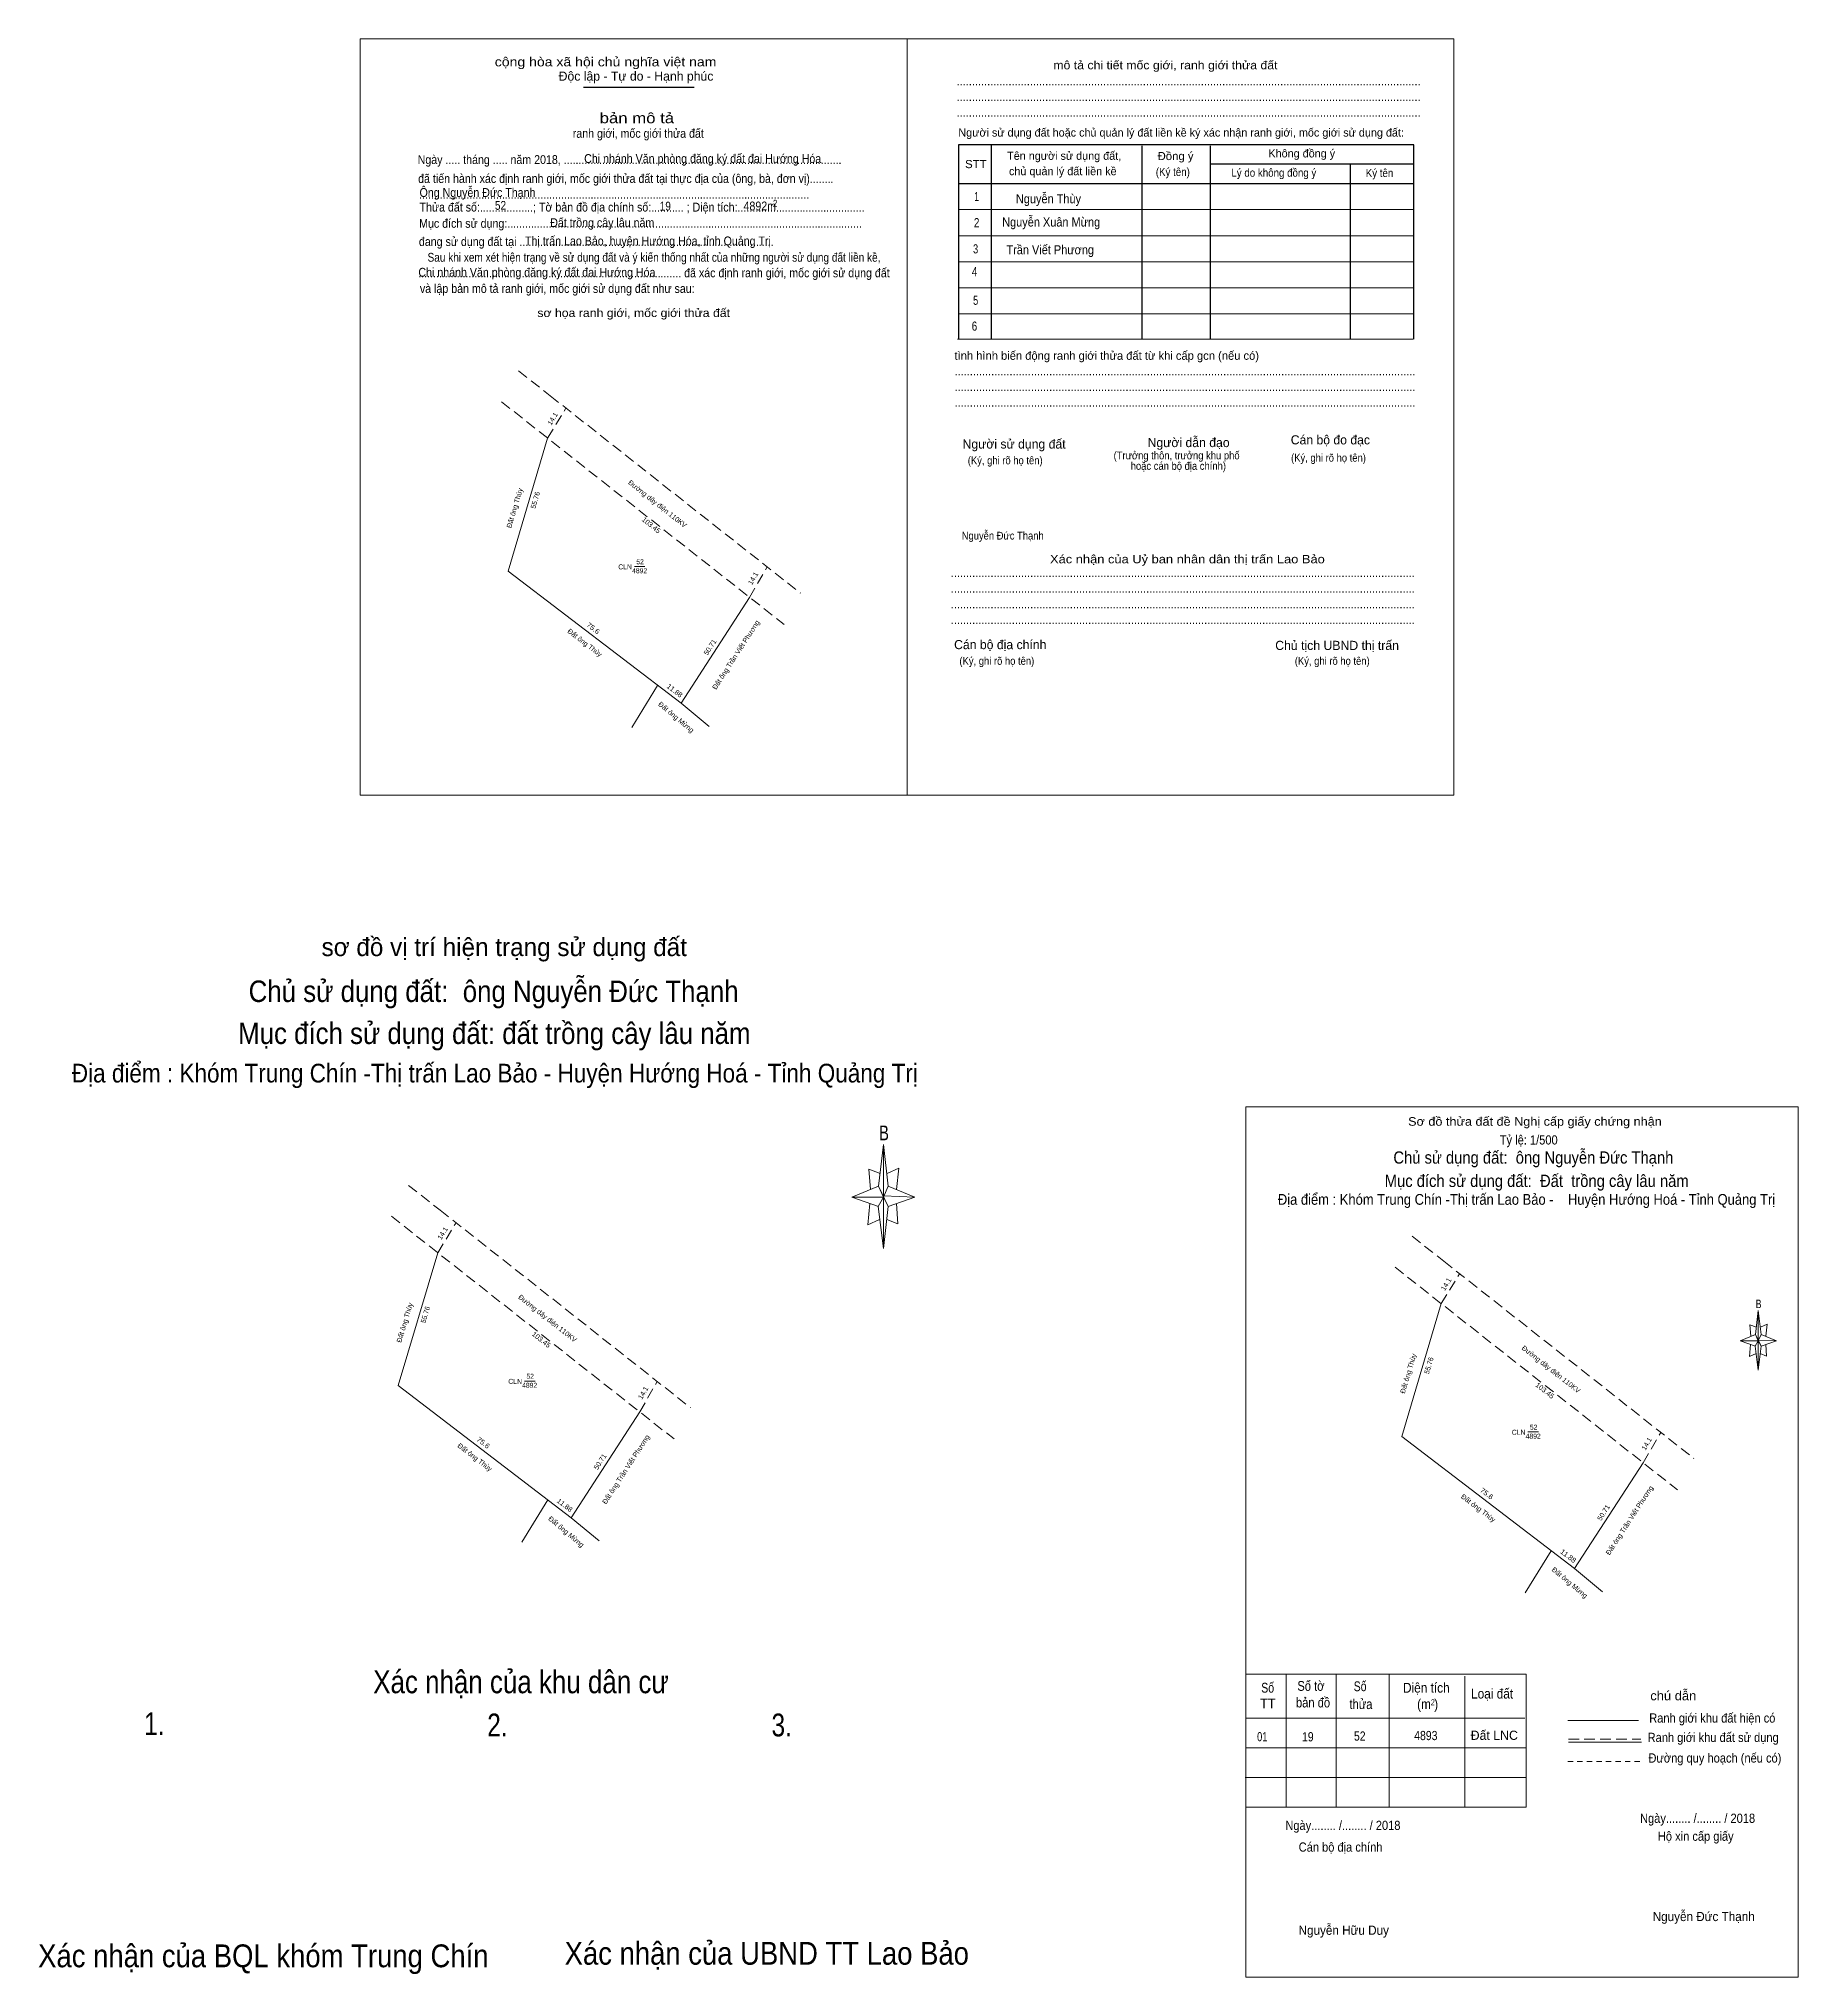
# Model space of a CAD drawing. Header units: metres. Extents: x 537611 to 538176, y 1837952 to 1838324.
# Drawn here: x 537610.8 to 537949.3, y 1837951.6 to 1838324.4 of the extents above; entities that cross this region are included whole.
import ezdxf
from ezdxf.enums import TextEntityAlignment as Align

# ---------------------------------------------------------------- set-up
doc = ezdxf.new("R2010")
doc.units = ezdxf.units.M
doc.header["$LTSCALE"] = 0.68
doc.linetypes.add('MEDIUM_DASHED', pattern=[4.5, 3, -1.5])
doc.linetypes.add('SHORT_DASHED', pattern=[2.7, 1.5, -1.2])
for name, color, linetype in [('17', 7, 'Continuous'), ('2', 7, 'Continuous'), ('25', 7, 'Continuous'), ('6', 7, 'Continuous')]:
    doc.layers.add(name, color=color, linetype=linetype)
for name, color, linetype, lineweight in [('36', 7, 'Continuous', 13), ('5', 7, 'Continuous', 13), ('7', 7, 'Continuous', 13)]:
    doc.layers.add(name, color=color, linetype=linetype, lineweight=lineweight)

msp = doc.modelspace()

# ---------------------------------------------------------------- texts
at = {"layer": '17', "width": 0.9}
msp.add_text('Nguyễn Đức Thạnh', height=1.5, dxfattribs=at).set_placement((537796.27, 1838228.11), align=Align.CENTER)
at = {"layer": '2', "width": 0.9}
msp.add_text('Mục đích sử dụng đất:  Đất  trồng cây lâu năm', height=2.362, dxfattribs=at).set_placement((537898.985, 1838103.59), align=Align.CENTER)
at = {"layer": '25', "width": 0.9}
for s, p in [('Chi nhánh Văn phòng đăng ký đất đai Hướng Hóa', (537715.76, 1838300.53)), (' Đất trồng cây lâu năm ', (537708.66, 1838288.21)), ('Chi nhánh Văn phòng đăng ký đất đai Hướng Hóa', (537683.87, 1838278.66))]:
    msp.add_text(s, height=1.7, dxfattribs=at).set_placement(p)
at = {"layer": '36'}
for s, height, rotation, p in [('14.1', 0.9565, 58.486, (537710.0898, 1838251.095)), ('Đường dây điện 110KV', 0.9563, 321.755, (537729.569, 1838234.5976)), ('14.1', 0.9565, 60.009, (537748.6669, 1838220.4109)), ('Đất ông Thùy', 0.9565, 322.609, (537715.5896, 1838207.8945)), ('50.71', 0.9565, 57.056, (537740.3775, 1838207.1449)), ('Đất ông Mừng', 0.9565, 320.199, (537733.1439, 1838193.5822)), ('14.1', 0.9565, 58.486, (537688.9398, 1838094.445)), ('14.1', 0.9565, 58.486, (537881.9767, 1838084.65)), ('Đường dây điện 110KV', 0.9563, 321.755, (537708.424, 1838077.9437)), ('Đường dây điện 110KV', 0.9564, 321.755, (537901.459, 1838068.1577)), ('14.1', 0.9565, 60.009, (537727.5169, 1838063.7609)), ('Đất ông Thùy', 0.9565, 322.609, (537694.4396, 1838051.2445)), ('14.1', 0.9565, 60.009, (537920.5598, 1838053.9759)), ('50.71', 0.9565, 57.056, (537719.2275, 1838050.4949)), ('Đất ông Thùy', 0.9565, 322.609, (537887.4696, 1838041.4621)), ('Đất ông Mừng', 0.9565, 320.199, (537711.9939, 1838036.9322)), ('50.71', 0.9565, 57.056, (537912.2642, 1838040.6999)), ('Đất ông Mừng', 0.9565, 320.199, (537905.0339, 1838027.1422))]:
    msp.add_text(s, height=height, rotation=rotation, dxfattribs=at).set_placement(p, align=Align.CENTER)
for s, height, rotation, width, p in [('Đất ông Thùy', 0.9565, 73.463, 0.95, (537702.8396, 1838234.0239)), ('55.76', 0.9565, 73.463, 0.95, (537706.8146, 1838235.5539)), ('103.45', 0.9563, 321.755, 1.05, (537728.369, 1838230.5039)), ('75.6', 0.9565, 322.609, 1.1, (537717.2046, 1838210.6752)), ('Đất ông Trần Viết Phương', 0.9565, 57.056, 0.95, (537745.3453, 1838205.6749)), ('11.88', 0.9565, 322.609, 1.05, (537732.8846, 1838198.6717)), ('Đất ông Thùy', 0.9565, 73.463, 0.95, (537681.6896, 1838077.3739)), ('55.76', 0.9565, 73.463, 0.95, (537685.6646, 1838078.9039)), ('103.45', 0.9563, 321.755, 1.05, (537707.219, 1838073.8539)), ('Đất ông Thùy', 0.9565, 73.463, 0.95, (537874.7296, 1838067.5839)), ('55.76', 0.9565, 73.463, 0.95, (537878.7046, 1838069.1139)), ('103.45', 0.9564, 321.755, 1.05, (537900.259, 1838064.0639)), ('75.6', 0.9565, 322.609, 1.1, (537696.0546, 1838054.0252)), ('Đất ông Trần Viết Phương', 0.9565, 57.056, 0.95, (537724.1953, 1838049.0249)), ('11.88', 0.9565, 322.609, 1.05, (537711.7346, 1838042.0217)), ('75.6', 0.9565, 322.609, 1.1, (537889.0896, 1838044.239)), ('Đất ông Trần Viết Phương', 0.9565, 57.056, 0.95, (537917.232, 1838039.2299)), ('11.88', 0.9565, 322.609, 1.05, (537904.7646, 1838032.2394))]:
    msp.add_text(s, height=height, rotation=rotation, dxfattribs=dict(at, width=width)).set_placement(p, align=Align.CENTER)
for s, height, width, p in [('CLN', 0.9565, 0.95, (537723.63, 1838222.38)), ('4892', 0.9565, 0.85, (537726.425, 1838221.63)), ('52', 0.9565, 0.85, (537726.52, 1838223.36)), ('Chủ sử dụng đất:  ông Nguyễn Đức Thạnh', 4.13, 0.9, (537698.335, 1838139.17)), ('Mục đích sử dụng đất: đất trồng cây lâu năm', 4.126, 0.9, (537698.475, 1838131.09)), ('Địa điểm : Khóm Trung Chín -Thị trấn Lao Bảo - Huyện Hướng Hoá - Tỉnh Quảng Trị ', 3.6, 0.9, (537699.175, 1838123.69)), ('B', 2.838, 0.75, (537773.435, 1838112.57)), ('CLN', 0.9565, 0.95, (537702.48, 1838065.73)), ('4892', 0.9565, 0.85, (537705.275, 1838064.98)), ('52', 0.9565, 0.85, (537705.37, 1838066.71)), ('52', 0.9565, 0.85, (537898.41, 1838056.92)), ('CLN', 0.9565, 0.95, (537895.515, 1838055.94)), ('4892', 0.9565, 0.85, (537898.315, 1838055.19)), ('Xác nhận của khu dân cư', 4.387, 0.85, (537703.6, 1838006.23)), ('1.', 4.387, 0.8, (537633.065, 1837998.18)), ('2.', 4.387, 0.8, (537699.075, 1837997.93)), ('3.', 4.387, 0.8, (537753.755, 1837997.93)), ('Xác nhận của BQL khóm Trung Chín', 4.39, 0.9, (537654.04, 1837953.53)), ('Xác nhận của UBND TT Lao Bảo', 4.387, 0.9, (537750.885, 1837954.02))]:
    msp.add_text(s, height=height, dxfattribs=dict(at, width=width)).set_placement(p, align=Align.CENTER)
msp.add_text('sơ đồ vị trí hiện trạng sử dụng đất', height=3.491, dxfattribs=at).set_placement((537700.385, 1838148), align=Align.CENTER)
at = {"layer": '5'}
for s, height, width, p in [('Sơ đồ thửa đất đề Nghị cấp giấy chứng nhận', 1.653, 1.1, (537898.65, 1838115.37)), ('Sơ đồ thửa đất đề Nghị cấp giấy chứng nhận', 1.653, 1.1, (537898.65, 1838115.37)), ('Tỷ lệ: 1/500', 1.771, 0.9, (537897.455, 1838111.76)), ('Chủ sử dụng đất:  ông Nguyễn Đức Thạnh', 2.36, 0.9, (537898.35, 1838108.08)), ('Địa điểm : Khóm Trung Chín -Thị trấn Lao Bảo -    Huyện Hướng Hoá - Tỉnh Quảng Trị ', 2.07, 0.9, (537897.375, 1838100.17)), ('B', 1.627, 0.75, (537941.68, 1838080.29)), ('B', 1.627, 0.75, (537941.68, 1838080.29)), ('Số', 1.889, 0.8, (537847.24, 1838006.34)), ('Số', 1.889, 0.8, (537847.24, 1838006.34)), ('bản đồ', 1.889, 0.85, (537855.965, 1838003.5)), ('bản đồ', 1.889, 0.85, (537855.965, 1838003.5)), ('Số tờ', 1.889, 0.85, (537855.56, 1838006.69)), ('Số tờ', 1.889, 0.85, (537855.56, 1838006.69)), ('Số', 1.889, 0.8, (537865.02, 1838006.62)), ('Số', 1.889, 0.8, (537865.02, 1838006.62)), ('Diện tích', 1.889, 0.9, (537877.76, 1838006.34)), ('Diện tích', 1.889, 0.9, (537877.76, 1838006.34)), ('Loại đất', 1.889, 0.9, (537890.41, 1838005.21)), ('Loại đất', 1.889, 0.9, (537890.41, 1838005.21)), ('chú dẫn', 1.771, 1.05, (537925.265, 1838004.87)), ('chú dẫn', 1.771, 1.05, (537925.265, 1838004.87)), ('TT', 1.889, 0.95, (537847.27, 1838003.32)), ('TT', 1.889, 0.95, (537847.27, 1838003.32)), ('thửa', 1.889, 0.85, (537865.185, 1838003.19)), ('thửa', 1.889, 0.85, (537865.185, 1838003.19)), ('(m )', 1.889, 0.9, (537878.005, 1838003.19)), ('(m )', 1.889, 0.9, (537878.005, 1838003.19)), ('2', 1.162, 0.8, (537879.005, 1838003.9)), ('2', 1.162, 0.8, (537879.005, 1838003.9)), ('Ranh giới khu đất hiện có ', 1.771, 0.9, (537933.065, 1838000.58)), ('Ranh giới khu đất hiện có ', 1.771, 0.9, (537933.065, 1838000.58)), ('01', 1.771, 0.75, (537846.195, 1837996.99)), ('01', 1.771, 0.75, (537846.195, 1837996.99)), ('19', 1.77, 0.85, (537854.96, 1837996.97)), ('52', 1.77, 0.85, (537864.95, 1837997.11)), ('4893', 1.77, 0.85, (537877.665, 1837997.21)), ('Ranh giới khu đất sử dụng', 1.771, 0.9, (537932.935, 1837996.85)), ('Ranh giới khu đất sử dụng', 1.771, 0.9, (537932.935, 1837996.85)), ('Đường quy hoạch (nếu có)', 1.771, 0.9, (537933.27, 1837992.89)), ('Đường quy hoạch (nếu có)', 1.771, 0.9, (537933.27, 1837992.89)), ('Ngày........ /........ / 2018', 1.77, 0.9, (537929.94, 1837981.3)), ('Ngày........ /........ / 2018', 1.77, 0.9, (537861.71, 1837979.93)), ('Hộ xin cấp giấy', 1.771, 0.9, (537929.585, 1837977.85)), ('Hộ xin cấp giấy', 1.771, 0.9, (537929.585, 1837977.85)), ('Cán bộ địa chính', 1.771, 0.9, (537861.26, 1837975.76)), ('Cán bộ địa chính', 1.771, 0.9, (537861.26, 1837975.76)), ('Nguyễn Đức Thạnh', 1.77, 0.95, (537931.12, 1837962.41)), ('Nguyễn Hữu Duy', 1.77, 0.95, (537861.875, 1837959.77))]:
    msp.add_text(s, height=height, dxfattribs=dict(at, width=width)).set_placement(p, align=Align.CENTER)
msp.add_text('Đất LNC', height=1.771, dxfattribs=at).set_placement((537890.83, 1837997.26), align=Align.CENTER)
at = {"layer": '6', "width": 0.9}
msp.add_text('Ông Nguyễn Đức Thạnh', height=1.7, dxfattribs=at).set_placement((537684.09, 1838294))
at = {"layer": '7'}
for s, height, width, p in [('cộng hòa xã hội chủ nghĩa việt nam', 1.756, 1.15, (537698.56, 1838319.11)), ('........................................................................................................................................................', 1.756, 0.9, (537787.4, 1838315.45)), ('........................................................................................................................................................', 1.756, 0.9, (537787.4, 1838312.44)), ('........................................................................................................................................................', 1.756, 0.9, (537787.4, 1838309.43)), ('Ngày ..... tháng ..... năm 2018, ..............................................................................................', 1.7, 0.9, (537683.73, 1838300.33)), ('STT', 1.555, 1.05, (537789.04, 1838299.54)), ('Đồng ý', 1.555, 1.05, (537826.06, 1838301.09)), (' đã tiến hành xác định ranh giới, mốc giới thửa đất tại thực địa của (ông, bà, đơn vị)........', 1.7, 0.9, (537683.25, 1838296.69)), ('(Ký tên)', 1.555, 0.9, (537825.72, 1838298.04)), ('Lý do không đồng ý', 1.555, 0.9, (537840.26, 1838297.89)), ('Ký tên', 1.555, 0.9, (537866.1, 1838297.83)), ('Thửa đất số:..................; Tờ bản đồ địa chính số:........... ; Diện tích:...........................................', 1.7, 0.9, (537684.09, 1838291.19)), ('....................................................................................................................................', 1.7, 0.9, (537684.01, 1838293.69)), ('52', 1.7, 0.85, (537698.59, 1838291.53)), ('19', 1.7, 0.85, (537730.29, 1838291.39)), ('4892m', 1.7, 0.9, (537746.41, 1838291.41)), ('2', 1.377, 0.8, (537752.08, 1838292.07)), ('Mục đích sử dụng:........................................................................................................................', 1.7, 0.9, (537684.01, 1838288.07)), ('đang sử dụng đất tại ......................................................................................', 1.7, 0.9, (537683.97, 1838284.57)), ('Thị trấn Lao Bảo, huyện Hướng Hóa, tỉnh Quảng Trị', 1.7, 0.9, (537704.38, 1838284.69)), ('Sau khi xem xét hiện trạng về sử dụng đất và ý kiến thống nhất của những người sử dụng đất liền kề,', 1.7, 0.85, (537685.63, 1838281.54)), ('......................................................................................... đã xác định ranh giới, mốc giới sử dụng đất', 1.7, 0.9, (537683.83, 1838278.55)), (' và lập bản mô tả ranh giới, mốc giới sử dụng đất như sau:', 1.7, 0.9, (537683.59, 1838275.54)), ('.......................................................................................................................................................', 1.756, 0.9, (537787, 1838259.67)), ('.......................................................................................................................................................', 1.756, 0.9, (537787, 1838256.66)), ('.......................................................................................................................................................', 1.756, 0.9, (537787, 1838253.65)), ('(Ký, ghi rõ họ tên)', 1.505, 0.9, (537789.55, 1838242.59)), ('(Ký, ghi rõ họ tên)', 1.505, 0.9, (537851.74, 1838243.09)), ('........................................................................................................................................................', 1.756, 0.9, (537786.28, 1838220.9)), ('........................................................................................................................................................', 1.756, 0.9, (537786.28, 1838217.89)), ('........................................................................................................................................................', 1.756, 0.9, (537786.28, 1838214.89)), ('........................................................................................................................................................', 1.756, 0.9, (537786.28, 1838211.88)), ('(Ký, ghi rõ họ tên)', 1.505, 0.9, (537787.94, 1838204.02)), ('(Ký, ghi rõ họ tên)', 1.505, 0.9, (537852.46, 1838204.02))]:
    msp.add_text(s, height=height, dxfattribs=dict(at, width=width)).set_placement(p)
for s, height, width, p in [('mô tả chi tiết mốc giới, ranh giới thửa đất', 1.605, 1.1, (537827.57, 1838318.55)), ('bản mô tả', 2.007, 1.2, (537725.9, 1838308.18)), ('ranh giới, mốc giới thửa đất', 1.7, 0.9, (537726.17, 1838305.38)), ('1', 1.756, 0.7, (537791.245, 1838293.19)), ('Nguyễn Thùy', 1.75, 0.9, (537805.07, 1838292.78)), ('2', 1.756, 0.8, (537791.255, 1838288.18)), ('Nguyễn Xuân Mừng', 1.75, 0.9, (537805.59, 1838288.31)), ('3', 1.756, 0.75, (537791.055, 1838283.14)), ('Trần Viết Phương', 1.75, 0.9, (537805.405, 1838282.97)), ('4', 1.756, 0.8, (537790.86, 1838278.76)), ('5', 1.756, 0.75, (537791.065, 1838273.25)), ('sơ họa ranh giới, mốc giới thửa đất', 1.605, 1.1, (537725.285, 1838270.9)), ('6', 1.756, 0.8, (537790.835, 1838268.28)), ('(Trưởng thôn, trưởng khu phố', 1.505, 0.9, (537829.72, 1838243.53)), ('hoặc cán bộ địa chính)', 1.505, 0.9, (537830.055, 1838241.52)), ('Xác nhận của Uỷ ban nhân dân thị trấn Lao Bảo', 1.61, 1.15, (537831.8, 1838223.54))]:
    msp.add_text(s, height=height, dxfattribs=dict(at, width=width)).set_placement(p, align=Align.CENTER)
for s, height, p in [('Độc lập - Tự do - Hạnh phúc', 1.756, (537710.85, 1838316.36)), ('Người sử dụng đất hoặc chủ quản lý đất liền kề ký xác nhận ranh giới, mốc giới sử dụng đất:', 1.555, (537787.74, 1838305.61)), ('Tên người sử dụng đất,', 1.555, (537797.12, 1838301.14)), ('Không đồng ý', 1.555, (537847.38, 1838301.6)), ('chủ quản lý đất liền kề', 1.555, (537797.48, 1838298.18)), ('tình hình biến động ranh giới thửa đất từ khi cấp gcn (nếu có)', 1.605, (537787, 1838262.68)), ('Người dẫn đạo', 1.755, (537824.15, 1838245.89)), ('Cán bộ đo đạc', 1.752, (537851.68, 1838246.41)), ('Người sử dụng đất', 1.756, (537788.54, 1838245.61)), ('Cán bộ địa chính', 1.756, (537786.92, 1838207.03)), ('Chủ tịch UBND thị trấn', 1.76, (537848.69, 1838206.87))]:
    msp.add_text(s, height=height, dxfattribs=at).set_placement(p)

# ---------------------------------------------------------------- linework, layer by layer
at = {"layer": '36', "linetype": 'MEDIUM_DASHED'}
for p, q in [((537703.13, 1838260.55), (537709.23, 1838255.76)), ((537709.23, 1838255.76), (537757.35, 1838217.81)), ((537699.86, 1838254.6), (537754.2, 1838211.78)), ((537708.73, 1838247.6), (537712.26, 1838253.36)), ((537747.59, 1838216.98), (537750.97, 1838222.84)), ((537681.98, 1838103.9), (537688.08, 1838099.11)), ((537688.08, 1838099.11), (537736.2, 1838061.16)), ((537678.71, 1838097.95), (537733.05, 1838055.13)), ((537687.58, 1838090.95), (537691.11, 1838096.71)), ((537875.02, 1838094.11), (537881.12, 1838089.32)), ((537871.75, 1838088.16), (537926.09, 1838045.34)), ((537881.12, 1838089.32), (537929.24, 1838051.37)), ((537880.62, 1838081.16), (537884.15, 1838086.92)), ((537726.44, 1838060.33), (537729.82, 1838066.19)), ((537919.48, 1838050.54), (537922.86, 1838056.4))]:
    msp.add_line(p, q, dxfattribs=at)
at = {"layer": '36'}
for p, q in [((537708.73, 1838247.6), (537701.14, 1838222.05)), ((537734.4, 1838196.64), (537701.14, 1838222.05)), ((537725.41, 1838222.92), (537727.45, 1838222.92)), ((537734.4, 1838196.64), (537747.59, 1838216.98)), ((537729.89, 1838200.07), (537724.91, 1838191.95)), ((537739.77, 1838192.16), (537734.4, 1838196.64)), ((537772.37, 1838103.73), (537773.33, 1838111.76)), ((537774.24, 1838103.73), (537779.38, 1838101.66)), ((537772.37, 1838099.81), (537767.23, 1838101.66)), ((537774.24, 1838099.81), (537773.33, 1838091.77)), ((537775.87, 1838100.43), (537776.09, 1838096.51)), ((537776.09, 1838096.51), (537773.95, 1838097.34)), ((537687.58, 1838090.95), (537679.99, 1838065.4)), ((537880.62, 1838081.16), (537873.03, 1838055.61)), ((537713.25, 1838039.99), (537679.99, 1838065.4)), ((537704.26, 1838066.27), (537706.3, 1838066.27)), ((537713.25, 1838039.99), (537726.44, 1838060.33)), ((537906.29, 1838030.2), (537873.03, 1838055.61)), ((537897.3, 1838056.48), (537899.34, 1838056.48)), ((537906.29, 1838030.2), (537919.48, 1838050.54)), ((537708.74, 1838043.42), (537703.76, 1838035.3)), ((537718.62, 1838035.51), (537713.25, 1838039.99)), ((537901.78, 1838033.63), (537896.8, 1838025.51)), ((537911.66, 1838025.72), (537906.29, 1838030.2))]:
    msp.add_line(p, q, dxfattribs=at)
for points in [[(537773.33, 1838111.76), (537774.24, 1838103.73), (537773.33, 1838101.66)], [(537773.33, 1838101.66), (537767.23, 1838101.66), (537772.37, 1838103.73), (537774.24, 1838099.81), (537779.38, 1838101.66), (537773.33, 1838101.87)], [(537773.33, 1838101.66), (537773.33, 1838091.77), (537772.31, 1838099.81)]]:
    msp.add_lwpolyline(points, close=True, dxfattribs=at)
for points in [[(537772.71, 1838106.18), (537770.53, 1838107.01), (537770.85, 1838103.11)], [(537774.03, 1838106.18), (537776.29, 1838107.24), (537775.87, 1838103.11)], [(537773.33, 1838101.66), (537772.37, 1838103.73), (537767.23, 1838101.66)], [(537770.73, 1838100.43), (537770.31, 1838096.3), (537772.58, 1838097.34)], [(537773.33, 1838101.66), (537774.24, 1838099.81), (537779.38, 1838101.66)]]:
    msp.add_lwpolyline(points, dxfattribs=at)
at = {"layer": '5'}
for p, q in [((537941.09, 1838075.21), (537941.62, 1838079.82)), ((537941.09, 1838075.21), (537941.62, 1838079.82)), ((537941.09, 1838072.97), (537938.12, 1838074.03)), ((537941.09, 1838072.97), (537938.12, 1838074.03)), ((537942.14, 1838072.97), (537941.62, 1838068.37)), ((537942.14, 1838072.97), (537941.62, 1838068.37)), ((537942.14, 1838075.21), (537945.1, 1838074.03)), ((537942.14, 1838075.21), (537945.1, 1838074.03)), ((537943.09, 1838073.32), (537943.21, 1838071.08)), ((537943.09, 1838073.32), (537943.21, 1838071.08)), ((537943.21, 1838071.08), (537941.97, 1838071.55)), ((537943.21, 1838071.08), (537941.97, 1838071.55)), ((537843.01, 1838009.88), (537896.96, 1838009.88)), ((537843.01, 1838009.88), (537896.96, 1838009.88)), ((537850.78, 1838009.88), (537850.78, 1837984.32)), ((537850.78, 1838009.88), (537850.78, 1837984.32)), ((537860.4, 1838009.88), (537860.4, 1837984.32)), ((537860.4, 1838009.88), (537860.4, 1837984.32)), ((537870.62, 1838009.88), (537870.62, 1837984.32)), ((537870.62, 1838009.88), (537870.62, 1837984.32)), ((537885.15, 1838009.52), (537885.15, 1838001.61)), ((537885.15, 1838009.52), (537885.15, 1838001.61)), ((537896.96, 1838009.88), (537896.96, 1837984.32)), ((537896.96, 1838009.88), (537896.96, 1837984.32)), ((537843.01, 1838001.45), (537896.69, 1838001.45)), ((537843.01, 1838001.45), (537896.69, 1838001.45)), ((537885.15, 1838001.61), (537885.15, 1837984.32)), ((537885.15, 1838001.61), (537885.15, 1837984.32)), ((537904.96, 1838000.99), (537918.56, 1838000.99)), ((537904.96, 1838000.99), (537918.56, 1838000.99)), ((537843.01, 1837995.7), (537896.96, 1837995.7)), ((537843.01, 1837995.7), (537896.96, 1837995.7)), ((537905.09, 1837996.79), (537919.14, 1837996.79)), ((537905.09, 1837996.79), (537919.14, 1837996.79)), ((537842.93, 1837990.04), (537896.87, 1837990.04)), ((537842.93, 1837990.04), (537896.87, 1837990.04)), ((537843.01, 1837984.32), (537896.96, 1837984.32)), ((537843.01, 1837984.32), (537896.96, 1837984.32))]:
    msp.add_line(p, q, dxfattribs=at)
at = {"layer": '5', "linetype": 'MEDIUM_DASHED'}
msp.add_line((537905.09, 1837997.39), (537919.02, 1837997.39), dxfattribs=at)
msp.add_line((537905.09, 1837997.39), (537919.02, 1837997.39), dxfattribs=at)
at = {"layer": '5', "linetype": 'SHORT_DASHED'}
msp.add_line((537904.96, 1837993.13), (537919.02, 1837993.13), dxfattribs=at)
msp.add_line((537904.96, 1837993.13), (537919.02, 1837993.13), dxfattribs=at)
at = {"layer": '5'}
for points in [[(537843.01, 1838119.02), (537949.3, 1838119.02), (537949.3, 1837951.61), (537843.01, 1837951.61)], [(537843.01, 1838119.02), (537949.3, 1838119.02), (537949.3, 1837951.61), (537843.01, 1837951.61)], [(537941.62, 1838079.82), (537942.14, 1838075.21), (537941.62, 1838074.03)], [(537941.62, 1838079.82), (537942.14, 1838075.21), (537941.62, 1838074.03)], [(537941.62, 1838074.03), (537938.12, 1838074.03), (537941.09, 1838075.21), (537942.14, 1838072.97), (537945.1, 1838074.03), (537941.62, 1838074.15)], [(537941.62, 1838074.03), (537938.12, 1838074.03), (537941.09, 1838075.21), (537942.14, 1838072.97), (537945.1, 1838074.03), (537941.62, 1838074.15)], [(537941.62, 1838074.03), (537941.62, 1838068.37), (537941.03, 1838072.97)], [(537941.62, 1838074.03), (537941.62, 1838068.37), (537941.03, 1838072.97)]]:
    msp.add_lwpolyline(points, close=True, dxfattribs=at)
for points in [[(537941.27, 1838076.64), (537940.02, 1838077.1), (537940.21, 1838074.87)], [(537941.27, 1838076.64), (537940.02, 1838077.1), (537940.21, 1838074.87)], [(537942.03, 1838076.64), (537943.32, 1838077.22), (537943.09, 1838074.87)], [(537942.03, 1838076.64), (537943.32, 1838077.22), (537943.09, 1838074.87)], [(537941.62, 1838074.03), (537941.09, 1838075.21), (537938.12, 1838074.03)], [(537941.62, 1838074.03), (537941.09, 1838075.21), (537938.12, 1838074.03)], [(537940.14, 1838073.32), (537939.9, 1838070.97), (537941.2, 1838071.55)], [(537940.14, 1838073.32), (537939.9, 1838070.97), (537941.2, 1838071.55)], [(537941.62, 1838074.03), (537942.14, 1838072.97), (537945.1, 1838074.03)], [(537941.62, 1838074.03), (537942.14, 1838072.97), (537945.1, 1838074.03)]]:
    msp.add_lwpolyline(points, dxfattribs=at)
at = {"layer": '7', "lineweight": 25}
for p, q in [((537715.62, 1838315.1), (537736.89, 1838315.1)), ((537794.04, 1838304.01), (537794.04, 1838266.65)), ((537823.06, 1838303.86), (537823.06, 1838266.65)), ((537836.15, 1838303.86), (537836.15, 1838266.65)), ((537836.15, 1838300.39), (537875.38, 1838300.39)), ((537863.09, 1838300.39), (537863.09, 1838266.65)), ((537787.74, 1838296.58), (537875.38, 1838296.58))]:
    msp.add_line(p, q, dxfattribs=at)
at = {"layer": '7'}
for p, q in [((537787.74, 1838291.57), (537875.38, 1838291.57)), ((537787.74, 1838286.55), (537875.38, 1838286.55)), ((537787.74, 1838281.53), (537875.38, 1838281.53)), ((537787.74, 1838276.51), (537875.38, 1838276.51)), ((537787.74, 1838271.5), (537875.38, 1838271.5)), ((537787.59, 1838266.65), (537875.23, 1838266.65))]:
    msp.add_line(p, q, dxfattribs=at)
for points in [[(537672.68, 1838324.42), (537777.87, 1838324.42), (537777.87, 1838178.94), (537672.68, 1838178.94)], [(537777.87, 1838324.42), (537883.06, 1838324.42), (537883.06, 1838178.93), (537777.87, 1838178.93)], [(537777.87, 1838324.42), (537883.06, 1838324.42), (537883.06, 1838178.93), (537777.87, 1838178.93)]]:
    msp.add_lwpolyline(points, close=True, dxfattribs=at)
at = {"layer": '7', "lineweight": 25}
msp.add_lwpolyline([(537875.38, 1838266.65), (537875.38, 1838304.01), (537787.74, 1838304.01), (537787.74, 1838266.65)], dxfattribs=at)

msp.set_redraw_order([(e.dxf.handle, doc.entitydb.next_handle()) for e in msp.query("TEXT MTEXT ATTDEF DIMENSION ARC_DIMENSION")])  # texts and dimensions are drawn at this point

doc.saveas('drawing.dxf')
